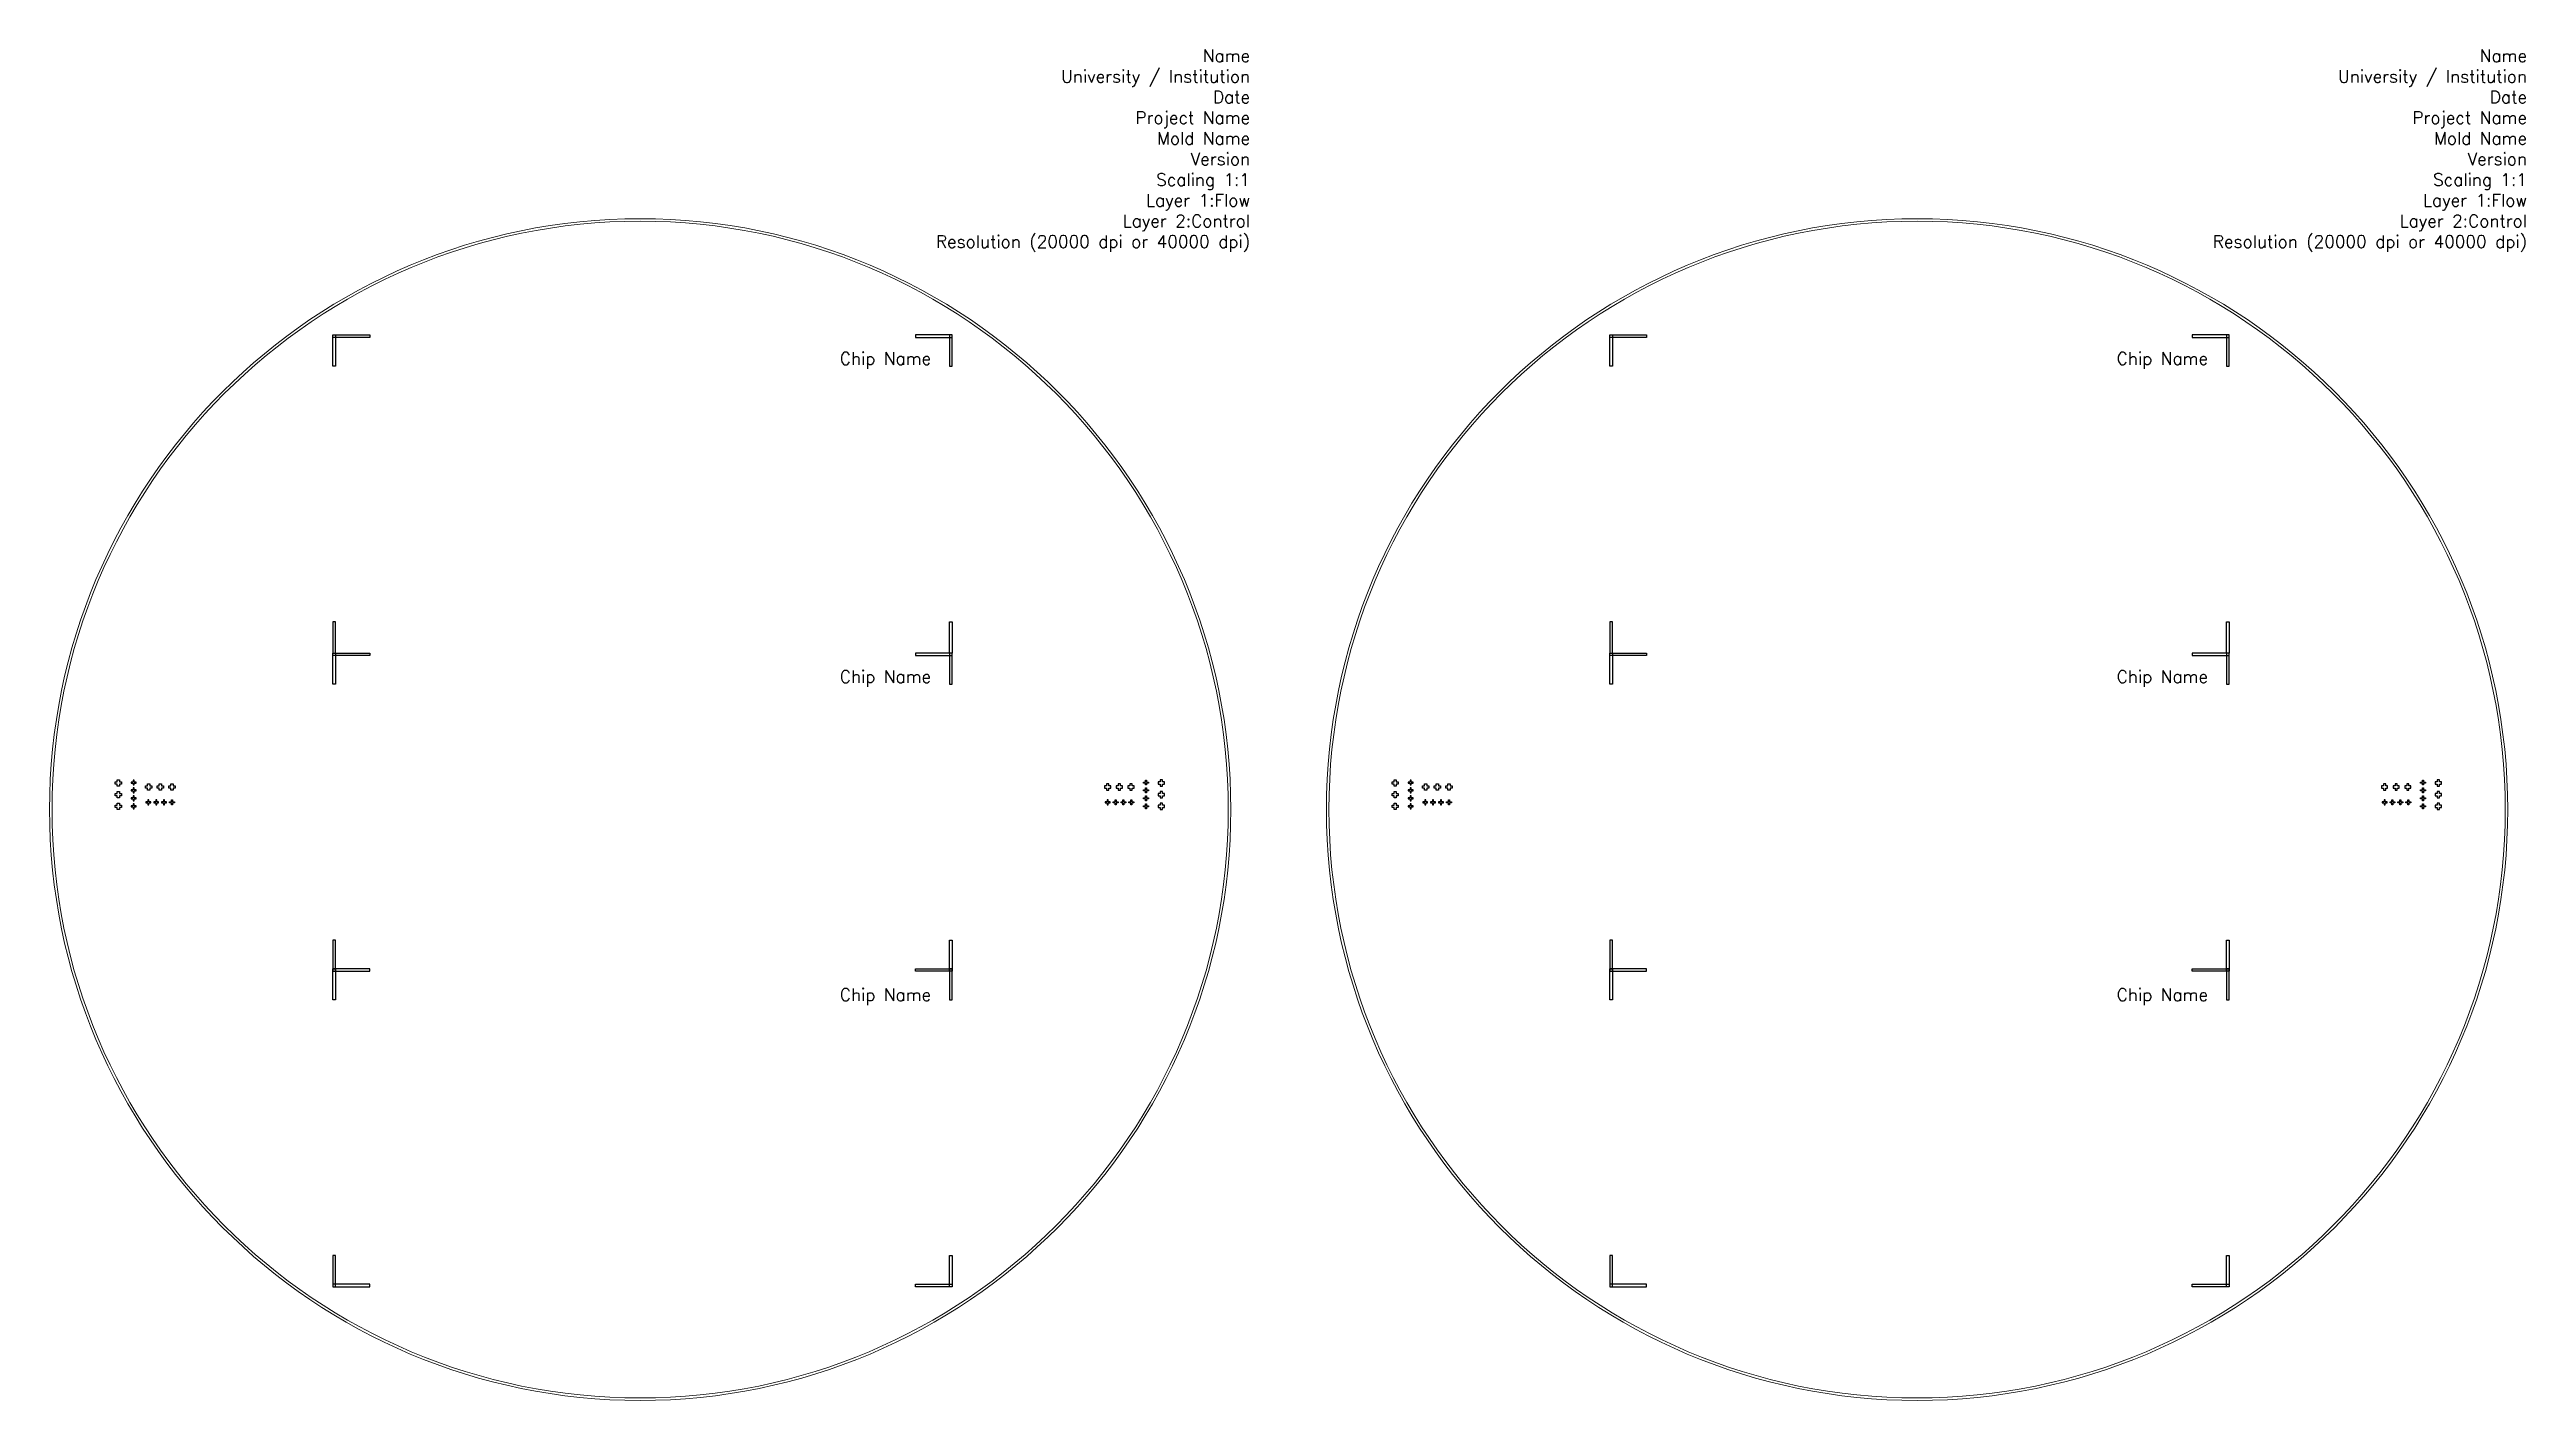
# Model space of a CAD drawing. Extents: x 1555 to 418805, y 1822 to 227514.
# Drawn here: x 1555 to 201593, y 1822 to 110881 of the extents above; entities that cross this region are included whole.
import ezdxf

# ---------------------------------------------------------------- set-up
doc = ezdxf.new("R2010")
doc.units = 13
doc.header["$MEASUREMENT"] = 0
doc.layers.add('Flow', color=7, linetype='Continuous')
doc.styles.add('Title', font='complex.shx', dxfattribs={"height": 1000})

msp = doc.modelspace()

# ---------------------------------------------------------------- texts
at = {"layer": 'Flow', "char_height": 1000, "style": 'Title'}
for s, insert, width, attachment_point in [('Name\\PUniversity / Institution\\PDate\\P\\pxqr;Project Name\\PMold Name\\PVersion\\PScaling 1:1\\PLayer 1:Flow\\PLayer 2:Control\\PResolution (20000 dpi or 40000 dpi)', (98510, 102713), 32300, 6), ('Name\\PUniversity / Institution\\PDate\\P\\pxqr;Project Name\\PMold Name\\PVersion\\PScaling 1:1\\PLayer 1:Flow\\PLayer 2:Control\\PResolution (20000 dpi or 40000 dpi)', (201636, 102713), 32300, 6), ('Chip Name', (72748, 86440), 21569.29, 3), ('Chip Name', (175873, 86440), 21569.29, 3), ('Chip Name', (72748, 60757), 21569.29, 3), ('Chip Name', (175873, 60757), 21569.29, 3), ('Chip Name', (72748, 35074), 21569.29, 3), ('Chip Name', (175873, 35074), 21569.29, 3)]:
    msp.add_mtext(s, dxfattribs=dict(at, insert=insert, width=width, attachment_point=attachment_point))

# ---------------------------------------------------------------- linework, layer by layer
at = {"layer": 'Flow'}
for points in [[(24447, 87839), (24652, 87839), (24652, 85321), (24447, 85321)], [(24447, 87839), (27414, 87839), (27414, 87634), (24447, 87634)], [(74447, 87839), (71479, 87839), (71479, 87634), (74447, 87634)], [(74447, 87839), (74242, 87839), (74242, 85321), (74447, 85321)], [(127572, 87839), (127777, 87839), (127777, 85321), (127572, 85321)], [(127572, 87839), (130540, 87839), (130540, 87634), (127572, 87634)], [(177572, 87839), (174605, 87839), (174605, 87634), (177572, 87634)], [(177572, 87839), (177367, 87839), (177367, 85321), (177572, 85321)], [(24447, 62156), (24652, 62156), (24652, 64675), (24447, 64675)], [(74447, 62156), (74242, 62156), (74242, 64675), (74447, 64675)], [(127572, 62156), (127777, 62156), (127777, 64675), (127572, 64675)], [(177572, 62156), (177367, 62156), (177367, 64675), (177572, 64675)], [(24447, 62156), (27414, 62156), (27414, 61951), (24447, 61951)], [(24447, 62156), (24652, 62156), (24652, 59638), (24447, 59638)], [(74447, 62156), (71479, 62156), (71479, 61951), (74447, 61951)], [(74447, 62156), (74242, 62156), (74242, 59638), (74447, 59638)], [(127572, 62156), (130540, 62156), (130540, 61951), (127572, 61951)], [(127572, 62156), (127777, 62156), (127777, 59638), (127572, 59638)], [(177572, 62156), (174605, 62156), (174605, 61951), (177572, 61951)], [(177572, 62156), (177367, 62156), (177367, 59638), (177572, 59638)], [(7196, 51759), (7355, 51759), (7355, 51579), (7196, 51579), (7196, 51419), (7016, 51419), (7016, 51579), (6856, 51579), (6856, 51759), (7016, 51759), (7016, 51919), (7196, 51919)], [(7196, 50819), (7355, 50819), (7355, 50639), (7196, 50639), (7196, 50479), (7016, 50479), (7016, 50639), (6856, 50639), (6856, 50819), (7016, 50819), (7016, 50979), (7196, 50979)], [(7196, 49879), (7355, 49879), (7355, 49699), (7196, 49699), (7196, 49539), (7016, 49539), (7016, 49699), (6856, 49699), (6856, 49879), (7016, 49879), (7016, 50039), (7196, 50039)], [(8305, 51748), (8145, 51748), (8145, 51668), (8305, 51668), (8305, 51508), (8385, 51508), (8385, 51668), (8545, 51668), (8545, 51748), (8385, 51748), (8385, 51908), (8305, 51908)], [(8305, 51108), (8145, 51108), (8145, 51028), (8305, 51028), (8305, 50868), (8385, 50868), (8385, 51028), (8545, 51028), (8545, 51108), (8385, 51108), (8385, 51268), (8305, 51268)], [(8305, 50468), (8145, 50468), (8145, 50388), (8305, 50388), (8305, 50228), (8385, 50228), (8385, 50388), (8545, 50388), (8545, 50468), (8385, 50468), (8385, 50628), (8305, 50628)], [(9477, 51434), (9477, 51594), (9657, 51594), (9657, 51434), (9817, 51434), (9817, 51254), (9657, 51254), (9657, 51094), (9477, 51094), (9477, 51254), (9317, 51254), (9317, 51434)], [(9567, 50153), (9567, 50313), (9487, 50313), (9487, 50153), (9327, 50153), (9327, 50073), (9487, 50073), (9487, 49913), (9567, 49913), (9567, 50073), (9727, 50073), (9727, 50153)], [(10207, 50153), (10207, 50313), (10127, 50313), (10127, 50153), (9967, 50153), (9967, 50073), (10127, 50073), (10127, 49913), (10207, 49913), (10207, 50073), (10367, 50073), (10367, 50153)], [(10417, 51434), (10417, 51594), (10597, 51594), (10597, 51434), (10757, 51434), (10757, 51254), (10597, 51254), (10597, 51094), (10417, 51094), (10417, 51254), (10257, 51254), (10257, 51434)], [(10847, 50153), (10847, 50313), (10767, 50313), (10767, 50153), (10607, 50153), (10607, 50073), (10767, 50073), (10767, 49913), (10847, 49913), (10847, 50073), (11007, 50073), (11007, 50153)], [(11357, 51434), (11357, 51594), (11537, 51594), (11537, 51434), (11697, 51434), (11697, 51254), (11537, 51254), (11537, 51094), (11357, 51094), (11357, 51254), (11197, 51254), (11197, 51434)], [(11407, 50153), (11407, 50313), (11487, 50313), (11487, 50153), (11647, 50153), (11647, 50073), (11487, 50073), (11487, 49913), (11407, 49913), (11407, 50073), (11247, 50073), (11247, 50153)], [(87098, 51434), (87098, 51594), (86918, 51594), (86918, 51434), (86758, 51434), (86758, 51254), (86918, 51254), (86918, 51094), (87098, 51094), (87098, 51254), (87258, 51254), (87258, 51434)], [(87048, 50153), (87048, 50313), (86968, 50313), (86968, 50153), (86808, 50153), (86808, 50073), (86968, 50073), (86968, 49913), (87048, 49913), (87048, 50073), (87208, 50073), (87208, 50153)], [(87608, 50153), (87608, 50313), (87687, 50313), (87687, 50153), (87847, 50153), (87847, 50073), (87687, 50073), (87687, 49913), (87608, 49913), (87608, 50073), (87448, 50073), (87448, 50153)], [(88037, 51434), (88037, 51594), (87858, 51594), (87858, 51434), (87698, 51434), (87698, 51254), (87858, 51254), (87858, 51094), (88037, 51094), (88037, 51254), (88197, 51254), (88197, 51434)], [(88247, 50153), (88247, 50313), (88327, 50313), (88327, 50153), (88487, 50153), (88487, 50073), (88327, 50073), (88327, 49913), (88247, 49913), (88247, 50073), (88087, 50073), (88087, 50153)], [(88977, 51434), (88977, 51594), (88797, 51594), (88797, 51434), (88637, 51434), (88637, 51254), (88797, 51254), (88797, 51094), (88977, 51094), (88977, 51254), (89137, 51254), (89137, 51434)], [(88887, 50153), (88887, 50313), (88967, 50313), (88967, 50153), (89127, 50153), (89127, 50073), (88967, 50073), (88967, 49913), (88887, 49913), (88887, 50073), (88727, 50073), (88727, 50153)], [(90150, 51748), (90310, 51748), (90310, 51668), (90150, 51668), (90150, 51508), (90070, 51508), (90070, 51668), (89910, 51668), (89910, 51748), (90070, 51748), (90070, 51908), (90150, 51908)], [(90150, 51108), (90310, 51108), (90310, 51028), (90150, 51028), (90150, 50868), (90070, 50868), (90070, 51028), (89910, 51028), (89910, 51108), (90070, 51108), (90070, 51268), (90150, 51268)], [(90150, 50468), (90310, 50468), (90310, 50388), (90150, 50388), (90150, 50228), (90070, 50228), (90070, 50388), (89910, 50388), (89910, 50468), (90070, 50468), (90070, 50628), (90150, 50628)], [(91259, 51759), (91099, 51759), (91099, 51579), (91259, 51579), (91259, 51419), (91439, 51419), (91439, 51579), (91599, 51579), (91599, 51759), (91439, 51759), (91439, 51919), (91259, 51919)], [(91259, 50819), (91099, 50819), (91099, 50639), (91259, 50639), (91259, 50479), (91439, 50479), (91439, 50639), (91599, 50639), (91599, 50819), (91439, 50819), (91439, 50979), (91259, 50979)], [(91259, 49879), (91099, 49879), (91099, 49699), (91259, 49699), (91259, 49539), (91439, 49539), (91439, 49699), (91599, 49699), (91599, 49879), (91439, 49879), (91439, 50039), (91259, 50039)], [(110321, 51759), (110481, 51759), (110481, 51579), (110321, 51579), (110321, 51419), (110141, 51419), (110141, 51579), (109981, 51579), (109981, 51759), (110141, 51759), (110141, 51919), (110321, 51919)], [(110321, 50819), (110481, 50819), (110481, 50639), (110321, 50639), (110321, 50479), (110141, 50479), (110141, 50639), (109981, 50639), (109981, 50819), (110141, 50819), (110141, 50979), (110321, 50979)], [(110321, 49879), (110481, 49879), (110481, 49699), (110321, 49699), (110321, 49539), (110141, 49539), (110141, 49699), (109981, 49699), (109981, 49879), (110141, 49879), (110141, 50039), (110321, 50039)], [(111431, 51748), (111271, 51748), (111271, 51668), (111431, 51668), (111431, 51508), (111511, 51508), (111511, 51668), (111670, 51668), (111670, 51748), (111511, 51748), (111511, 51908), (111431, 51908)], [(111431, 51108), (111271, 51108), (111271, 51028), (111431, 51028), (111431, 50868), (111511, 50868), (111511, 51028), (111670, 51028), (111670, 51108), (111511, 51108), (111511, 51268), (111431, 51268)], [(111431, 50468), (111271, 50468), (111271, 50388), (111431, 50388), (111431, 50228), (111511, 50228), (111511, 50388), (111670, 50388), (111670, 50468), (111511, 50468), (111511, 50628), (111431, 50628)], [(112603, 51434), (112603, 51594), (112783, 51594), (112783, 51434), (112943, 51434), (112943, 51254), (112783, 51254), (112783, 51094), (112603, 51094), (112603, 51254), (112443, 51254), (112443, 51434)], [(112693, 50153), (112693, 50313), (112613, 50313), (112613, 50153), (112453, 50153), (112453, 50073), (112613, 50073), (112613, 49913), (112693, 49913), (112693, 50073), (112853, 50073), (112853, 50153)], [(113333, 50153), (113333, 50313), (113253, 50313), (113253, 50153), (113093, 50153), (113093, 50073), (113253, 50073), (113253, 49913), (113333, 49913), (113333, 50073), (113493, 50073), (113493, 50153)], [(113543, 51434), (113543, 51594), (113723, 51594), (113723, 51434), (113883, 51434), (113883, 51254), (113723, 51254), (113723, 51094), (113543, 51094), (113543, 51254), (113383, 51254), (113383, 51434)], [(113973, 50153), (113973, 50313), (113893, 50313), (113893, 50153), (113733, 50153), (113733, 50073), (113893, 50073), (113893, 49913), (113973, 49913), (113973, 50073), (114133, 50073), (114133, 50153)], [(114483, 51434), (114483, 51594), (114662, 51594), (114662, 51434), (114822, 51434), (114822, 51254), (114662, 51254), (114662, 51094), (114483, 51094), (114483, 51254), (114323, 51254), (114323, 51434)], [(114533, 50153), (114533, 50313), (114612, 50313), (114612, 50153), (114772, 50153), (114772, 50073), (114612, 50073), (114612, 49913), (114533, 49913), (114533, 50073), (114373, 50073), (114373, 50153)], [(190223, 51434), (190223, 51594), (190043, 51594), (190043, 51434), (189883, 51434), (189883, 51254), (190043, 51254), (190043, 51094), (190223, 51094), (190223, 51254), (190383, 51254), (190383, 51434)], [(190173, 50153), (190173, 50313), (190093, 50313), (190093, 50153), (189933, 50153), (189933, 50073), (190093, 50073), (190093, 49913), (190173, 49913), (190173, 50073), (190333, 50073), (190333, 50153)], [(190733, 50153), (190733, 50313), (190813, 50313), (190813, 50153), (190973, 50153), (190973, 50073), (190813, 50073), (190813, 49913), (190733, 49913), (190733, 50073), (190573, 50073), (190573, 50153)], [(191163, 51434), (191163, 51594), (190983, 51594), (190983, 51434), (190823, 51434), (190823, 51254), (190983, 51254), (190983, 51094), (191163, 51094), (191163, 51254), (191323, 51254), (191323, 51434)], [(191373, 50153), (191373, 50313), (191453, 50313), (191453, 50153), (191613, 50153), (191613, 50073), (191453, 50073), (191453, 49913), (191373, 49913), (191373, 50073), (191213, 50073), (191213, 50153)], [(192103, 51434), (192103, 51594), (191923, 51594), (191923, 51434), (191763, 51434), (191763, 51254), (191923, 51254), (191923, 51094), (192103, 51094), (192103, 51254), (192263, 51254), (192263, 51434)], [(192013, 50153), (192013, 50313), (192093, 50313), (192093, 50153), (192253, 50153), (192253, 50073), (192093, 50073), (192093, 49913), (192013, 49913), (192013, 50073), (191853, 50073), (191853, 50153)], [(193275, 51748), (193435, 51748), (193435, 51668), (193275, 51668), (193275, 51508), (193195, 51508), (193195, 51668), (193035, 51668), (193035, 51748), (193195, 51748), (193195, 51908), (193275, 51908)], [(193275, 51108), (193435, 51108), (193435, 51028), (193275, 51028), (193275, 50868), (193195, 50868), (193195, 51028), (193035, 51028), (193035, 51108), (193195, 51108), (193195, 51268), (193275, 51268)], [(193275, 50468), (193435, 50468), (193435, 50388), (193275, 50388), (193275, 50228), (193195, 50228), (193195, 50388), (193035, 50388), (193035, 50468), (193195, 50468), (193195, 50628), (193275, 50628)], [(194385, 51759), (194225, 51759), (194225, 51579), (194385, 51579), (194385, 51419), (194565, 51419), (194565, 51579), (194725, 51579), (194725, 51759), (194565, 51759), (194565, 51919), (194385, 51919)], [(194385, 50819), (194225, 50819), (194225, 50639), (194385, 50639), (194385, 50479), (194565, 50479), (194565, 50639), (194725, 50639), (194725, 50819), (194565, 50819), (194565, 50979), (194385, 50979)], [(194385, 49879), (194225, 49879), (194225, 49699), (194385, 49699), (194385, 49539), (194565, 49539), (194565, 49699), (194725, 49699), (194725, 49879), (194565, 49879), (194565, 50039), (194385, 50039)], [(8305, 49828), (8145, 49828), (8145, 49748), (8305, 49748), (8305, 49588), (8385, 49588), (8385, 49748), (8545, 49748), (8545, 49828), (8385, 49828), (8385, 49988), (8305, 49988)], [(90150, 49828), (90310, 49828), (90310, 49748), (90150, 49748), (90150, 49588), (90070, 49588), (90070, 49748), (89910, 49748), (89910, 49828), (90070, 49828), (90070, 49988), (90150, 49988)], [(111431, 49828), (111271, 49828), (111271, 49748), (111431, 49748), (111431, 49588), (111511, 49588), (111511, 49748), (111670, 49748), (111670, 49828), (111511, 49828), (111511, 49988), (111431, 49988)], [(193275, 49828), (193435, 49828), (193435, 49748), (193275, 49748), (193275, 49588), (193195, 49588), (193195, 49748), (193035, 49748), (193035, 49828), (193195, 49828), (193195, 49988), (193275, 49988)], [(24447, 36473), (24652, 36473), (24652, 38991), (24447, 38991)], [(74447, 36473), (74242, 36473), (74242, 38991), (74447, 38991)], [(127572, 36473), (127777, 36473), (127777, 38991), (127572, 38991)], [(177572, 36473), (177367, 36473), (177367, 38991), (177572, 38991)], [(24447, 36473), (27414, 36473), (27414, 36678), (24447, 36678)], [(24447, 36678), (24652, 36678), (24652, 34159), (24447, 34159)], [(74447, 36473), (71479, 36473), (71479, 36678), (74447, 36678)], [(74447, 36678), (74242, 36678), (74242, 34159), (74447, 34159)], [(127572, 36473), (130540, 36473), (130540, 36678), (127572, 36678)], [(127572, 36678), (127777, 36678), (127777, 34159), (127572, 34159)], [(177572, 36473), (174605, 36473), (174605, 36678), (177572, 36678)], [(177572, 36678), (177367, 36678), (177367, 34159), (177572, 34159)], [(24447, 10994), (24652, 10994), (24652, 13513), (24447, 13513)], [(74447, 10994), (74242, 10994), (74242, 13513), (74447, 13513)], [(127572, 10994), (127777, 10994), (127777, 13513), (127572, 13513)], [(177572, 10994), (177367, 10994), (177367, 13513), (177572, 13513)], [(24447, 10994), (27414, 10994), (27414, 11199), (24447, 11199)], [(74447, 10994), (71479, 10994), (71479, 11199), (74447, 11199)], [(127572, 10994), (130540, 10994), (130540, 11199), (127572, 11199)], [(177572, 10994), (174605, 10994), (174605, 11199), (177572, 11199)]]:
    msp.add_lwpolyline(points, close=True, dxfattribs=at)
at = {"layer": 'Flow', "linetype": 'Continuous', "lineweight": 5}
for centre, radius in [((49255, 49522), 47700), ((49255, 49522), 47500), ((152381, 49522), 47700), ((152381, 49522), 47500)]:
    msp.add_circle(centre, radius, dxfattribs=at)

msp.set_redraw_order([(e.dxf.handle, doc.entitydb.next_handle()) for e in msp.query("TEXT MTEXT ATTDEF DIMENSION ARC_DIMENSION")])  # texts and dimensions are drawn at this point

doc.saveas('drawing.dxf')
